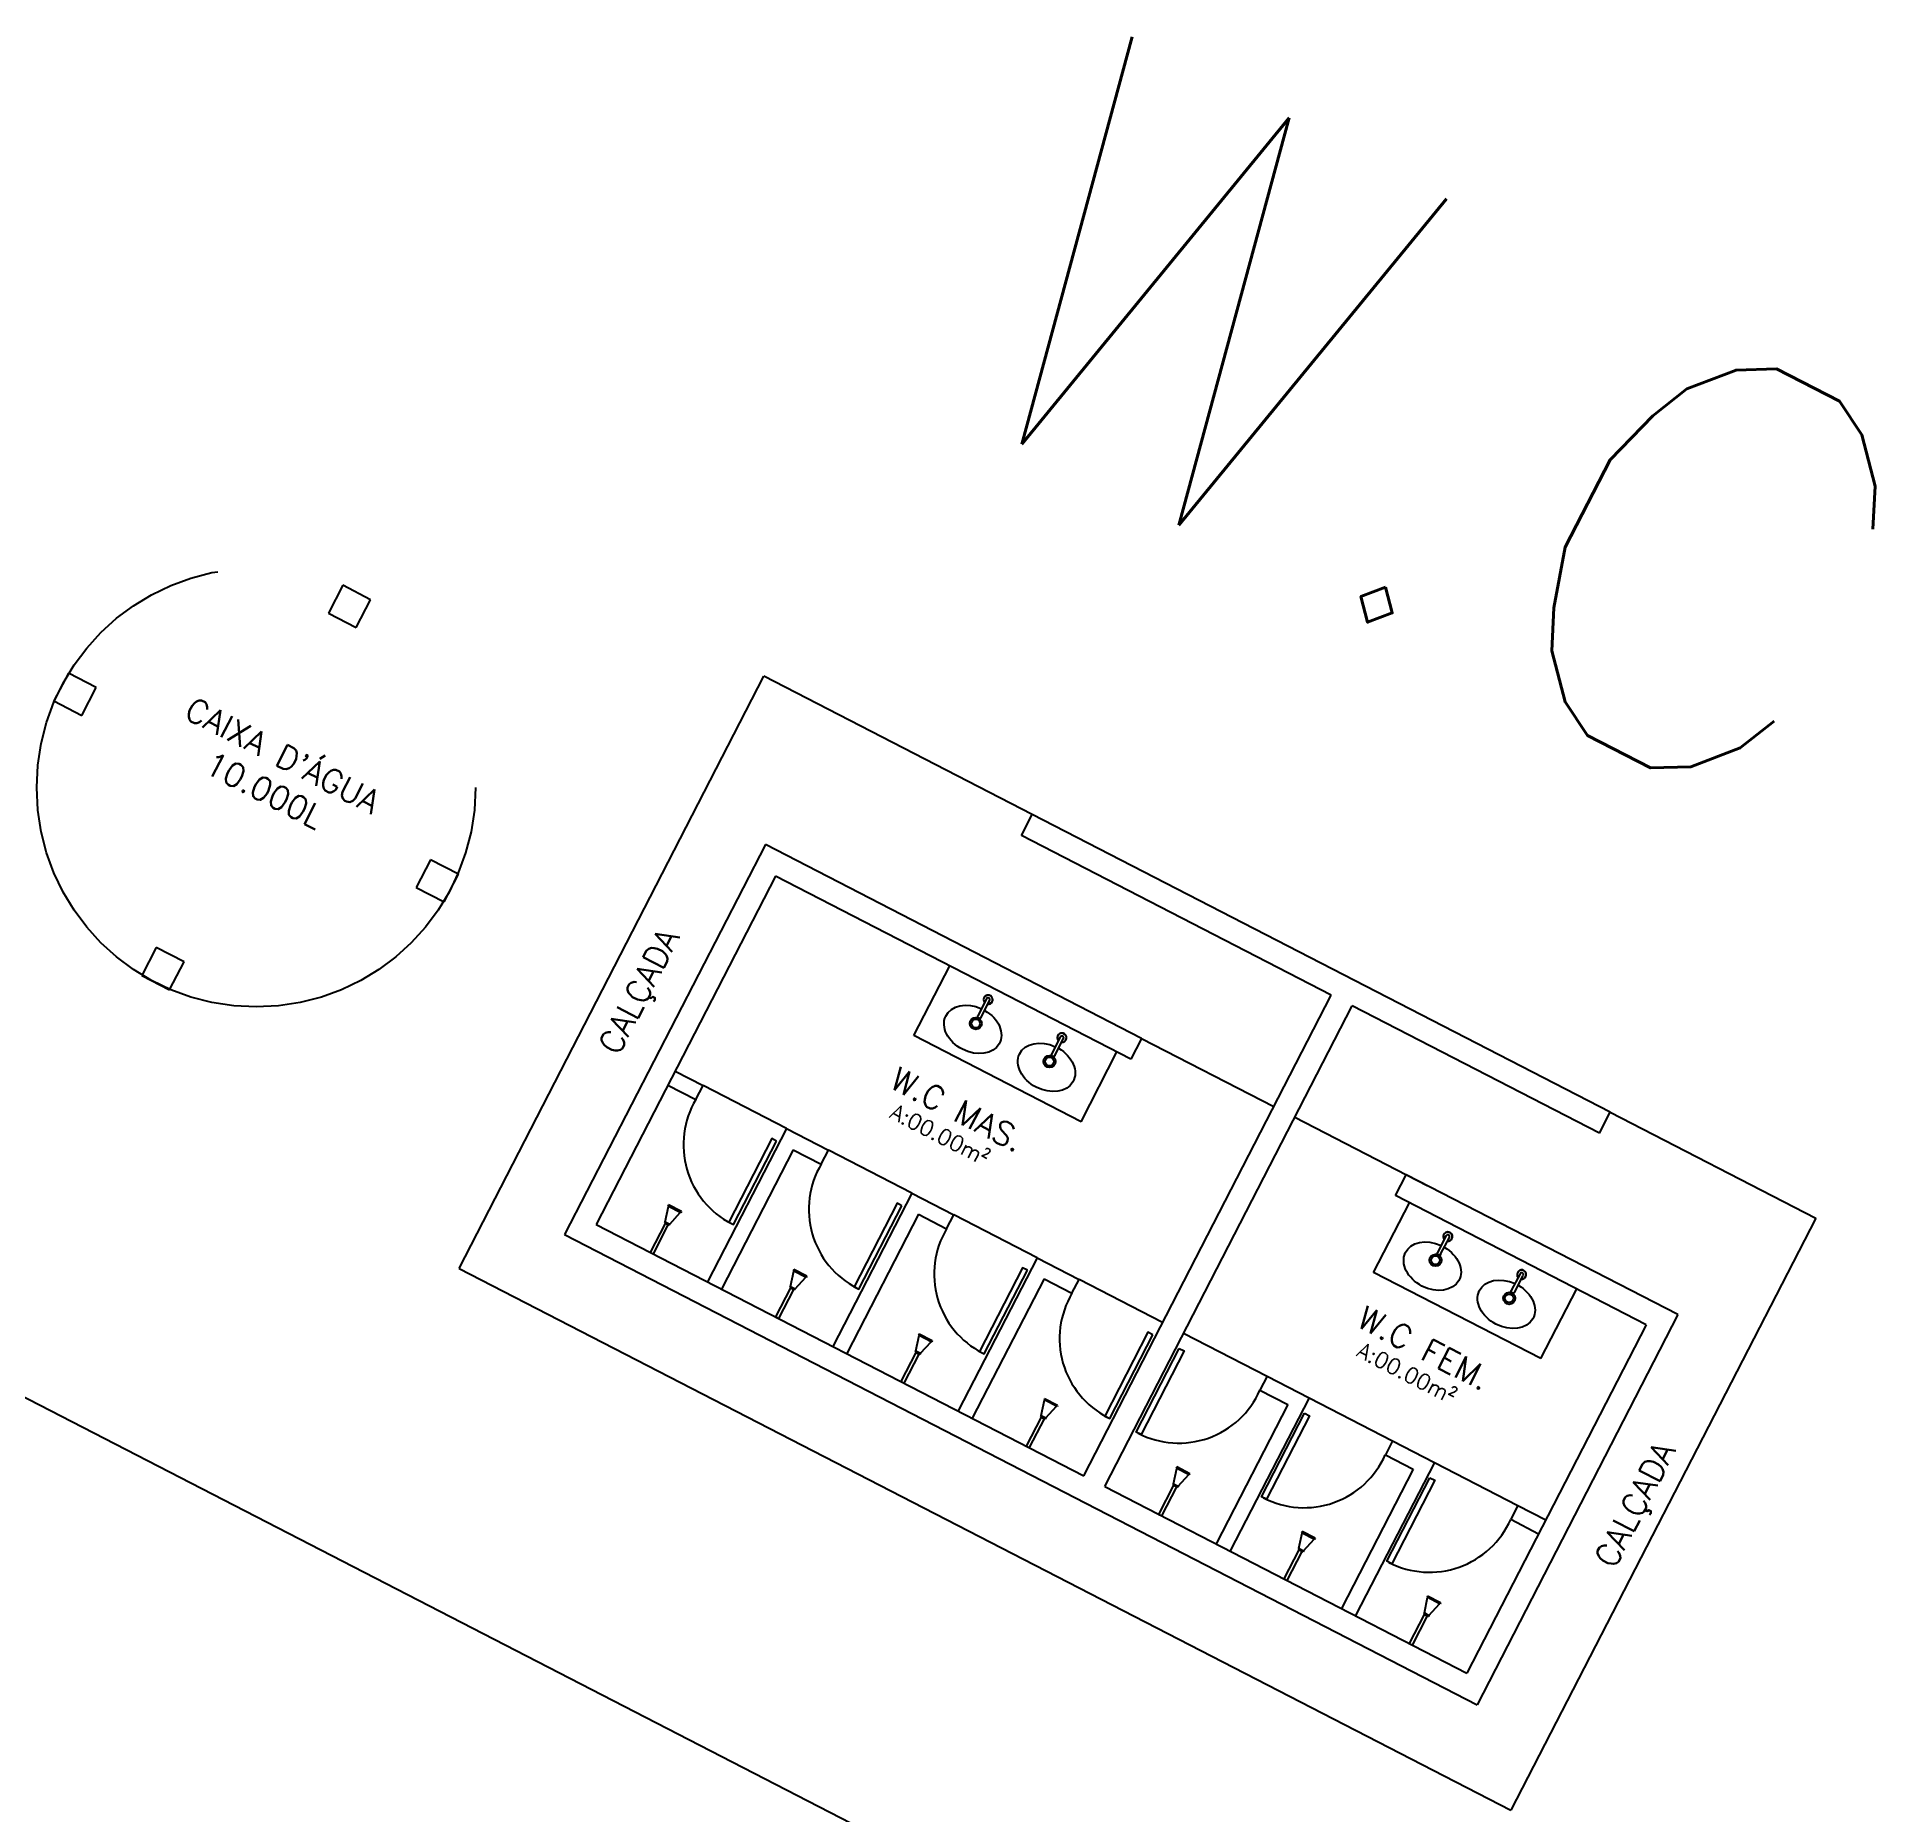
# Model space of a CAD drawing. Header units: millimetres. Extents: x 272118 to 273910, y 9581933 to 9583029.
# Drawn here: x 272738.24 to 272749.97, y 9582890.56 to 9582901.88 of the extents above; entities that cross this region are included whole.
import ezdxf

# ---------------------------------------------------------------- set-up
doc = ezdxf.new("R2010")
doc.units = ezdxf.units.MM
doc.header["$PDMODE"] = 35
doc.linetypes.add('HIDDEN', pattern=[9.525, 6.35, -3.175])
for name, color, linetype in [('ARQ-ALVENARIA', 4, 'Continuous'), ('ARQ-COTAS', 30, 'Continuous'), ('ARQ-PENA-02', 2, 'Continuous'), ('ARQ-PENA-FINA-CINZA', 8, 'Continuous'), ('ARQ-PROJ-01', 1, 'HIDDEN'), ('ARQ-PÇ-HIDROSSAN', 7, 'Continuous'), ('ARQ-TEXTO3', 3, 'Continuous'), ('TERRENO', 6, 'Continuous')]:
    doc.layers.add(name, color=color, linetype=linetype)
doc.styles.add('ROMANS', font='romans.shx')
doc.styles.add('Romans_Anot', font='romans.shx')
doc.dimstyles.new('Escala 1-1000', dxfattribs={"dimscale": 15, "dimtxt": 0.2, "dimasz": 0.15, "dimexe": 0.1, "dimexo": 0.2, "dimgap": 0.15, "dimtad": 1, "dimzin": 4, "dimdsep": 46, "dimtxsty": 'Romans_Anot', "dimblk": 'OBLIQUE', "dimcen": 0.25, "dimse1": 1, "dimse2": 1, "dimsd1": 1, "dimsd2": 1, "dimclrd": 256, "dimclre": 256, "dimclrt": 2, "dimaunit": 1, "dimadec": 3, "dimazin": 0, "dimtfac": 1, "dimtix": 1, "dimtmove": 2, "dimatfit": 3, "dimfxl": 0, "dimlwd": -1, "dimlwe": -1, "dimarcsym": 0})

msp = doc.modelspace()

# ---------------------------------------------------------------- texts
at = {"layer": 'ARQ-PENA-02', "color": 8, "style": 'ROMANS'}
for s, insert, char_height, width, attachment_point, rotation in [('\\pi-0.04474;A:00.00m²', (272743.761, 9582895.056), 0.1, 0.65338, 1, 332.7421), ('W.C FEM.', (272747.093, 9582893.514), 0.15, 1.12177, 5, 332.7421), ('\\pi-0.04474;A:00.00m²', (272746.74, 9582893.535), 0.1, 0.65338, 1, 332.7421), ('CALÇADA', (272748.456, 9582892.506), 0.15, 1.12177, 5, 62.7421)]:
    msp.add_mtext(s, dxfattribs=dict(at, insert=insert, char_height=char_height, width=width, attachment_point=attachment_point, rotation=rotation))
at = {"layer": 'ARQ-TEXTO3', "insert": (272747.184, 9582899.393), "char_height": 2.6325, "width": 6.5449, "attachment_point": 5, "rotation": 332.7421, "style": 'ROMANS'}
msp.add_mtext('W.C', dxfattribs=at)
at = {"layer": 'ARQ-TEXTO3', "color": 8, "char_height": 0.15, "attachment_point": 5, "style": 'ROMANS'}
for s, insert, width, rotation in [("CAIXA D'ÁGUA\\P10.000L", (272739.751, 9582897.184), 1.94476, 332.7421), ('CALÇADA', (272742.1, 9582895.781), 1.12177, 62.7421), ('W.C MAS.', (272744.115, 9582895.036), 1.12177, 332.7421)]:
    msp.add_mtext(s, dxfattribs=dict(at, insert=insert, width=width, rotation=rotation))

# ---------------------------------------------------------------- blocks, each defined once
blk = doc.blocks.new('*D60')
at = {"layer": 'Defpoints', "color": 0, "transparency": 16777216}
for p in [(272684.902, 9582920.64), (272773.798, 9582874.841), (272773.798, 9582874.841)]:
    blk.add_point(p, dxfattribs=at)
at = {"layer": 'ARQ-COTAS', "color": 2, "transparency": 16777216, "insert": (272729.84, 9582902.302), "char_height": 3, "attachment_point": 5, "rotation": 332.7421, "style": 'Romans_Anot'}
blk.add_mtext('100.00', dxfattribs=at)
blk = doc.blocks.new('_Oblique')
at = {"color": 0, "linetype": 'ByBlock', "lineweight": -2}
blk.add_line((-0.5, -0.5), (0.5, 0.5), dxfattribs=at)

# ---------------------------------------------------------------- dimensions: what is measured, and where the dimension line sits
at = {"layer": 'ARQ-COTAS'}
dim = msp.add_linear_dim(base=(272773.798, 9582874.841), p1=(272684.902, 9582920.64), p2=(272773.798, 9582874.841), angle=332.7421, dimstyle='Escala 1-1000', dxfattribs=at)
dim.commit()
dim.dimension.update_dxf_attribs({"geometry": '*D60', "text_midpoint": (272729.84, 9582902.302), "dimtype": 161})

# ---------------------------------------------------------------- linework, layer by layer
at = {"color": 8}
for p, q in [((272744.3, 9582895.742), (272744.245, 9582895.634)), ((272744.265, 9582895.624), (272744.32, 9582895.732)), ((272744.244, 9582895.632), (272744.243, 9582895.631)), ((272744.245, 9582895.634), (272744.244, 9582895.633)), ((272744.263, 9582895.62), (272744.264, 9582895.622)), ((272744.264, 9582895.622), (272744.265, 9582895.624)), ((272744.771, 9582895.499), (272744.716, 9582895.391)), ((272744.736, 9582895.381), (272744.792, 9582895.489)), ((272744.715, 9582895.389), (272744.714, 9582895.388)), ((272744.716, 9582895.391), (272744.715, 9582895.39)), ((272744.734, 9582895.378), (272744.735, 9582895.379)), ((272744.735, 9582895.38), (272744.736, 9582895.381))]:
    msp.add_line(p, q, dxfattribs=at)
for points in [[(272744.243, 9582895.631, 0), (272744.242, 9582895.629, 0), (272744.242, 9582895.627, 0), (272744.242, 9582895.625, 0), (272744.242, 9582895.623, 0), (272744.243, 9582895.621, 0), (272744.244, 9582895.62, 0), (272744.245, 9582895.618, 0), (272744.246, 9582895.617, 0), (272744.248, 9582895.616, 0), (272744.25, 9582895.615, 0), (272744.252, 9582895.614, 0), (272744.254, 9582895.614, 0), (272744.256, 9582895.615, 0), (272744.257, 9582895.615, 0), (272744.259, 9582895.616, 0), (272744.261, 9582895.617, 0), (272744.262, 9582895.619, 0), (272744.263, 9582895.62, 0)], [(272744.249, 9582895.619, 0), (272744.248, 9582895.62, 0), (272744.246, 9582895.621, 0), (272744.245, 9582895.623, 0), (272744.244, 9582895.624, 0), (272744.244, 9582895.626, 0), (272744.243, 9582895.628, 0), (272744.243, 9582895.63, 0), (272744.244, 9582895.632, 0), (272744.245, 9582895.634, 0)], [(272744.244, 9582895.633, 0), (272744.243, 9582895.631, 0), (272744.243, 9582895.629, 0), (272744.243, 9582895.627, 0), (272744.243, 9582895.625, 0), (272744.244, 9582895.623, 0), (272744.244, 9582895.621, 0), (272744.246, 9582895.62, 0), (272744.247, 9582895.618, 0), (272744.249, 9582895.617, 0), (272744.251, 9582895.617, 0), (272744.253, 9582895.616, 0), (272744.255, 9582895.616, 0), (272744.257, 9582895.616, 0), (272744.258, 9582895.617, 0), (272744.26, 9582895.618, 0), (272744.262, 9582895.619, 0), (272744.263, 9582895.621, 0), (272744.264, 9582895.622, 0)], [(272744.249, 9582895.617, 0), (272744.247, 9582895.618, 0), (272744.246, 9582895.62, 0), (272744.244, 9582895.621, 0), (272744.243, 9582895.623, 0), (272744.243, 9582895.625, 0), (272744.243, 9582895.627, 0), (272744.243, 9582895.629, 0), (272744.243, 9582895.63, 0)], [(272744.265, 9582895.624, 0), (272744.264, 9582895.622, 0), (272744.262, 9582895.62, 0), (272744.261, 9582895.619, 0), (272744.259, 9582895.618, 0), (272744.257, 9582895.618, 0), (272744.255, 9582895.617, 0), (272744.253, 9582895.618, 0), (272744.251, 9582895.618, 0), (272744.249, 9582895.619, 0)], [(272744.263, 9582895.62, 0), (272744.261, 9582895.619, 0), (272744.26, 9582895.618, 0), (272744.258, 9582895.617, 0), (272744.256, 9582895.616, 0), (272744.254, 9582895.616, 0), (272744.252, 9582895.616, 0), (272744.25, 9582895.617, 0), (272744.249, 9582895.617, 0)], [(272744.265, 9582895.624, 0), (272744.265, 9582895.624, 0)], [(272744.714, 9582895.388, 0), (272744.713, 9582895.386, 0), (272744.713, 9582895.384, 0), (272744.713, 9582895.382, 0), (272744.713, 9582895.38, 0), (272744.714, 9582895.379, 0), (272744.715, 9582895.377, 0), (272744.716, 9582895.375, 0), (272744.717, 9582895.374, 0), (272744.719, 9582895.373, 0), (272744.721, 9582895.372, 0), (272744.723, 9582895.372, 0), (272744.725, 9582895.372, 0), (272744.727, 9582895.372, 0), (272744.729, 9582895.373, 0), (272744.73, 9582895.373, 0), (272744.732, 9582895.375, 0), (272744.733, 9582895.376, 0), (272744.734, 9582895.378, 0)], [(272744.721, 9582895.376, 0), (272744.719, 9582895.377, 0), (272744.717, 9582895.378, 0), (272744.716, 9582895.38, 0), (272744.715, 9582895.382, 0), (272744.715, 9582895.384, 0), (272744.714, 9582895.386, 0), (272744.714, 9582895.387, 0), (272744.715, 9582895.389, 0), (272744.716, 9582895.391, 0)], [(272744.715, 9582895.39, 0), (272744.714, 9582895.388, 0), (272744.714, 9582895.386, 0), (272744.714, 9582895.384, 0), (272744.714, 9582895.382, 0), (272744.715, 9582895.38, 0), (272744.716, 9582895.379, 0), (272744.717, 9582895.377, 0), (272744.718, 9582895.376, 0), (272744.72, 9582895.375, 0), (272744.722, 9582895.374, 0), (272744.724, 9582895.373, 0), (272744.726, 9582895.373, 0), (272744.728, 9582895.374, 0), (272744.729, 9582895.374, 0), (272744.731, 9582895.375, 0), (272744.733, 9582895.376, 0), (272744.734, 9582895.378, 0), (272744.735, 9582895.38, 0)], [(272744.72, 9582895.375, 0), (272744.718, 9582895.376, 0), (272744.717, 9582895.377, 0), (272744.715, 9582895.379, 0), (272744.715, 9582895.38, 0), (272744.714, 9582895.382, 0), (272744.714, 9582895.384, 0), (272744.714, 9582895.386, 0), (272744.714, 9582895.388, 0)], [(272744.734, 9582895.377, 0), (272744.732, 9582895.376, 0), (272744.731, 9582895.375, 0), (272744.729, 9582895.374, 0), (272744.727, 9582895.373, 0), (272744.725, 9582895.373, 0), (272744.723, 9582895.373, 0), (272744.721, 9582895.374, 0), (272744.72, 9582895.375, 0)], [(272744.736, 9582895.381, 0), (272744.735, 9582895.379, 0), (272744.733, 9582895.378, 0), (272744.732, 9582895.376, 0), (272744.73, 9582895.376, 0), (272744.728, 9582895.375, 0), (272744.726, 9582895.375, 0), (272744.724, 9582895.375, 0), (272744.722, 9582895.375, 0), (272744.721, 9582895.376, 0)], [(272744.736, 9582895.381, 0), (272744.736, 9582895.381, 0)]]:
    msp.add_polyline3d(points, dxfattribs=at)
for centre, radius, start, end in [((272744.31, 9582895.737), 0.0297, 332.7421, 220.0538), ((272744.31, 9582895.737), 0.0286, 265.97, 219.1347), ((272744.31, 9582895.737), 0.0114, 332.7421, 152.7421), ((272744.31, 9582895.737), 0.0297, 265.0649, 332.7421), ((272744.781, 9582895.494), 0.0297, 332.7421, 220.0538), ((272744.781, 9582895.494), 0.0286, 265.97, 219.1347), ((272744.781, 9582895.494), 0.0114, 332.7421, 152.7421), ((272744.781, 9582895.494), 0.0297, 265.0649, 332.7421)]:
    msp.add_arc(centre, radius, start, end, dxfattribs=at)
at = {"layer": 'ARQ-ALVENARIA', "color": 8}
for p, q in [((272744.523, 9582896.785), (272744.591, 9582896.919)), ((272748.28, 9582895.018), (272744.591, 9582896.919)), ((272742.889, 9582896.727), (272741.607, 9582894.238)), ((272745.29, 9582895.49), (272742.889, 9582896.727)), ((272746.5, 9582895.766), (272744.523, 9582896.785)), ((272742.954, 9582896.525), (272741.809, 9582894.302)), ((272745.221, 9582895.357), (272742.954, 9582896.525)), ((272744.92, 9582892.699), (272746.5, 9582895.766)), ((272745.054, 9582892.631), (272746.634, 9582895.698)), ((272748.212, 9582894.885), (272746.634, 9582895.698)), ((272745.29, 9582895.49), (272745.221, 9582895.357))]:
    msp.add_line(p, q, dxfattribs=at)
at = {"layer": 'ARQ-PENA-02', "color": 8}
for p, q in [((272742.313, 9582895.28), (272742.491, 9582895.189)), ((272742.267, 9582895.191), (272742.445, 9582895.1)), ((272742.445, 9582895.1), (272742.491, 9582895.189)), ((272746.267, 9582894.986), (272747.112, 9582894.551)), ((272748.212, 9582894.885), (272748.28, 9582895.018)), ((272743.024, 9582894.914), (272742.52, 9582893.936)), ((272743.024, 9582894.914), (272743.291, 9582894.776)), ((272743.067, 9582894.779), (272742.609, 9582893.89)), ((272743.067, 9582894.779), (272743.245, 9582894.688)), ((272743.245, 9582894.688), (272743.291, 9582894.776)), ((272743.824, 9582894.502), (272743.291, 9582894.776)), ((272746.91, 9582894.487), (272746.979, 9582894.62)), ((272748.712, 9582893.727), (272746.979, 9582894.62)), ((272743.824, 9582894.502), (272743.32, 9582893.524)), ((272743.824, 9582894.502), (272744.091, 9582894.364)), ((272742.249, 9582894.319), (272742.27, 9582894.417)), ((272742.27, 9582894.427), (272742.267, 9582894.419)), ((272742.35, 9582894.376), (272742.267, 9582894.419)), ((272742.353, 9582894.384), (272742.27, 9582894.427)), ((272742.279, 9582894.304), (272742.346, 9582894.378)), ((272742.353, 9582894.384), (272742.35, 9582894.376)), ((272746.77, 9582893.996), (272746.999, 9582894.441)), ((272748.51, 9582893.662), (272746.91, 9582894.487)), ((272741.809, 9582894.302), (272744.92, 9582892.699)), ((272742.155, 9582894.124), (272742.251, 9582894.309)), ((272742.174, 9582894.114), (272742.269, 9582894.3)), ((272742.249, 9582894.319), (272742.245, 9582894.312)), ((272742.245, 9582894.312), (272742.275, 9582894.297)), ((272742.249, 9582894.319), (272742.279, 9582894.304)), ((272742.279, 9582894.304), (272742.275, 9582894.297)), ((272743.867, 9582894.367), (272743.409, 9582893.478)), ((272743.867, 9582894.367), (272744.045, 9582894.275)), ((272744.045, 9582894.275), (272744.091, 9582894.364)), ((272744.624, 9582894.089), (272744.091, 9582894.364)), ((272741.607, 9582894.238), (272747.43, 9582891.238)), ((272747.234, 9582894.231), (272747.178, 9582894.123)), ((272747.198, 9582894.112), (272747.254, 9582894.22)), ((272740.934, 9582894.022), (272747.645, 9582890.564)), ((272742.155, 9582894.124), (272742.174, 9582894.114)), ((272744.624, 9582894.089), (272744.12, 9582893.112)), ((272744.624, 9582894.089), (272744.891, 9582893.952)), ((272747.178, 9582894.123), (272747.177, 9582894.121)), ((272747.177, 9582894.121), (272747.177, 9582894.119)), ((272747.197, 9582894.109), (272747.197, 9582894.11)), ((272747.198, 9582894.111), (272747.198, 9582894.112)), ((272743.049, 9582893.907), (272743.045, 9582893.9)), ((272743.049, 9582893.907), (272743.07, 9582894.005)), ((272743.049, 9582893.907), (272743.079, 9582893.892)), ((272743.07, 9582894.014), (272743.067, 9582894.007)), ((272743.15, 9582893.964), (272743.067, 9582894.007)), ((272743.153, 9582893.972), (272743.07, 9582894.014)), ((272743.079, 9582893.892), (272743.146, 9582893.966)), ((272743.153, 9582893.972), (272743.15, 9582893.964)), ((272744.667, 9582893.955), (272744.209, 9582893.066)), ((272744.667, 9582893.955), (272744.845, 9582893.863)), ((272744.845, 9582893.863), (272744.891, 9582893.952)), ((272745.424, 9582893.677), (272744.891, 9582893.952)), ((272747.837, 9582893.447), (272746.77, 9582893.996)), ((272747.705, 9582893.988), (272747.649, 9582893.88)), ((272747.669, 9582893.869), (272747.725, 9582893.977)), ((272742.955, 9582893.712), (272743.051, 9582893.897)), ((272742.974, 9582893.702), (272743.07, 9582893.887)), ((272743.045, 9582893.9), (272743.075, 9582893.885)), ((272743.079, 9582893.892), (272743.075, 9582893.885)), ((272747.648, 9582893.878), (272747.648, 9582893.877)), ((272747.649, 9582893.88), (272747.649, 9582893.879)), ((272747.668, 9582893.866), (272747.668, 9582893.867)), ((272747.669, 9582893.868), (272747.669, 9582893.869)), ((272747.837, 9582893.447), (272748.066, 9582893.891)), ((272742.955, 9582893.712), (272742.974, 9582893.702)), ((272748.712, 9582893.727), (272747.43, 9582891.238)), ((272743.849, 9582893.495), (272743.87, 9582893.593)), ((272743.871, 9582893.602), (272743.867, 9582893.595)), ((272743.95, 9582893.552), (272743.867, 9582893.595)), ((272743.954, 9582893.559), (272743.871, 9582893.602)), ((272743.879, 9582893.48), (272743.946, 9582893.554)), ((272743.954, 9582893.559), (272743.95, 9582893.552)), ((272745.558, 9582893.609), (272746.091, 9582893.334)), ((272748.51, 9582893.662), (272747.365, 9582891.44)), ((272743.755, 9582893.3), (272743.851, 9582893.485)), ((272743.774, 9582893.29), (272743.87, 9582893.475)), ((272743.849, 9582893.495), (272743.845, 9582893.488)), ((272743.845, 9582893.488), (272743.875, 9582893.472)), ((272743.849, 9582893.495), (272743.879, 9582893.48)), ((272743.879, 9582893.48), (272743.875, 9582893.472)), ((272746.091, 9582893.334), (272746.045, 9582893.245)), ((272746.091, 9582893.334), (272746.358, 9582893.196)), ((272743.755, 9582893.3), (272743.774, 9582893.29)), ((272746.045, 9582893.245), (272746.223, 9582893.153)), ((272744.649, 9582893.083), (272744.645, 9582893.075)), ((272744.649, 9582893.083), (272744.67, 9582893.181)), ((272744.649, 9582893.083), (272744.679, 9582893.068)), ((272744.671, 9582893.19), (272744.667, 9582893.183)), ((272744.75, 9582893.14), (272744.667, 9582893.183)), ((272744.754, 9582893.147), (272744.671, 9582893.19)), ((272744.679, 9582893.068), (272744.746, 9582893.142)), ((272744.754, 9582893.147), (272744.75, 9582893.14)), ((272746.223, 9582893.153), (272745.765, 9582892.264)), ((272746.358, 9582893.196), (272745.854, 9582892.219)), ((272746.358, 9582893.196), (272746.891, 9582892.922)), ((272744.555, 9582892.887), (272744.651, 9582893.073)), ((272744.574, 9582892.878), (272744.67, 9582893.063)), ((272744.645, 9582893.075), (272744.675, 9582893.06)), ((272744.679, 9582893.068), (272744.675, 9582893.06)), ((272744.555, 9582892.887), (272744.574, 9582892.878)), ((272746.891, 9582892.922), (272746.845, 9582892.833)), ((272746.891, 9582892.922), (272747.158, 9582892.784)), ((272745.494, 9582892.648), (272745.515, 9582892.746)), ((272745.515, 9582892.755), (272745.511, 9582892.747)), ((272745.594, 9582892.705), (272745.511, 9582892.747)), ((272745.598, 9582892.712), (272745.515, 9582892.755)), ((272747.023, 9582892.741), (272746.565, 9582891.852)), ((272747.158, 9582892.784), (272746.654, 9582891.806)), ((272746.845, 9582892.833), (272747.023, 9582892.741)), ((272747.158, 9582892.784), (272747.691, 9582892.509)), ((272745.054, 9582892.631), (272747.365, 9582891.44)), ((272745.4, 9582892.452), (272745.495, 9582892.638)), ((272745.419, 9582892.443), (272745.514, 9582892.628)), ((272745.494, 9582892.648), (272745.49, 9582892.64)), ((272745.49, 9582892.64), (272745.52, 9582892.625)), ((272745.494, 9582892.648), (272745.523, 9582892.633)), ((272745.523, 9582892.633), (272745.52, 9582892.625)), ((272745.523, 9582892.633), (272745.591, 9582892.707)), ((272745.598, 9582892.712), (272745.594, 9582892.705)), ((272747.691, 9582892.509), (272747.645, 9582892.421)), ((272747.691, 9582892.509), (272747.869, 9582892.418)), ((272745.4, 9582892.452), (272745.419, 9582892.443)), ((272747.645, 9582892.421), (272747.823, 9582892.329)), ((272746.294, 9582892.236), (272746.315, 9582892.333)), ((272746.315, 9582892.343), (272746.311, 9582892.335)), ((272746.394, 9582892.292), (272746.311, 9582892.335)), ((272746.398, 9582892.3), (272746.315, 9582892.343)), ((272746.323, 9582892.22), (272746.391, 9582892.294)), ((272746.398, 9582892.3), (272746.394, 9582892.292)), ((272746.2, 9582892.04), (272746.295, 9582892.225)), ((272746.219, 9582892.03), (272746.314, 9582892.216)), ((272746.294, 9582892.236), (272746.29, 9582892.228)), ((272746.29, 9582892.228), (272746.32, 9582892.213)), ((272746.294, 9582892.236), (272746.323, 9582892.22)), ((272746.323, 9582892.22), (272746.32, 9582892.213)), ((272746.2, 9582892.04), (272746.219, 9582892.03)), ((272747.094, 9582891.823), (272747.115, 9582891.921)), ((272747.115, 9582891.93), (272747.111, 9582891.923)), ((272747.194, 9582891.88), (272747.111, 9582891.923)), ((272747.198, 9582891.888), (272747.115, 9582891.93)), ((272747, 9582891.628), (272747.095, 9582891.813)), ((272747.019, 9582891.618), (272747.114, 9582891.804)), ((272747.094, 9582891.823), (272747.09, 9582891.816)), ((272747.09, 9582891.816), (272747.12, 9582891.801)), ((272747.094, 9582891.823), (272747.123, 9582891.808)), ((272747.123, 9582891.808), (272747.12, 9582891.801)), ((272747.123, 9582891.808), (272747.191, 9582891.882)), ((272747.198, 9582891.888), (272747.194, 9582891.88)), ((272747, 9582891.628), (272747.019, 9582891.618))]:
    msp.add_line(p, q, dxfattribs=at)
for points in [[(272742.96, 9582894.834), (272742.929, 9582894.85), (272742.655, 9582894.317), (272742.686, 9582894.301)], [(272743.76, 9582894.422), (272743.729, 9582894.438), (272743.455, 9582893.905), (272743.486, 9582893.889)], [(272744.561, 9582894.01), (272744.529, 9582894.026), (272744.255, 9582893.492), (272744.286, 9582893.476)], [(272745.361, 9582893.598), (272745.329, 9582893.614), (272745.055, 9582893.08), (272745.086, 9582893.064)], [(272745.529, 9582893.511), (272745.561, 9582893.495), (272745.286, 9582892.961), (272745.255, 9582892.977)], [(272746.33, 9582893.098), (272746.361, 9582893.082), (272746.086, 9582892.549), (272746.055, 9582892.565)], [(272747.13, 9582892.686), (272747.161, 9582892.67), (272746.886, 9582892.137), (272746.855, 9582892.153)]]:
    msp.add_lwpolyline(points, close=True, dxfattribs=at)
for points in [[(272747.177, 9582894.119, 0), (272747.176, 9582894.118, 0), (272747.175, 9582894.116, 0), (272747.175, 9582894.114, 0), (272747.176, 9582894.112, 0), (272747.176, 9582894.11, 0), (272747.177, 9582894.108, 0), (272747.178, 9582894.107, 0), (272747.18, 9582894.105, 0), (272747.181, 9582894.104, 0), (272747.183, 9582894.103, 0), (272747.185, 9582894.103, 0), (272747.187, 9582894.103, 0), (272747.189, 9582894.103, 0), (272747.191, 9582894.104, 0), (272747.193, 9582894.105, 0), (272747.194, 9582894.106, 0), (272747.196, 9582894.107, 0), (272747.197, 9582894.109, 0)], [(272747.177, 9582894.121, 0), (272747.177, 9582894.119, 0), (272747.176, 9582894.117, 0), (272747.176, 9582894.115, 0), (272747.176, 9582894.114, 0), (272747.177, 9582894.112, 0), (272747.178, 9582894.11, 0), (272747.179, 9582894.108, 0), (272747.181, 9582894.107, 0), (272747.182, 9582894.106, 0), (272747.184, 9582894.105, 0), (272747.186, 9582894.105, 0), (272747.188, 9582894.105, 0), (272747.19, 9582894.105, 0), (272747.192, 9582894.106, 0), (272747.194, 9582894.106, 0), (272747.195, 9582894.108, 0), (272747.197, 9582894.109, 0), (272747.198, 9582894.111, 0)], [(272747.182, 9582894.106, 0), (272747.181, 9582894.107, 0), (272747.179, 9582894.108, 0), (272747.178, 9582894.11, 0), (272747.177, 9582894.112, 0), (272747.176, 9582894.113, 0), (272747.176, 9582894.115, 0), (272747.176, 9582894.117, 0), (272747.177, 9582894.119, 0)], [(272747.183, 9582894.107, 0), (272747.181, 9582894.108, 0), (272747.18, 9582894.11, 0), (272747.179, 9582894.111, 0), (272747.178, 9582894.113, 0), (272747.177, 9582894.115, 0), (272747.177, 9582894.117, 0), (272747.177, 9582894.119, 0), (272747.177, 9582894.121, 0), (272747.178, 9582894.123, 0)], [(272747.196, 9582894.109, 0), (272747.195, 9582894.107, 0), (272747.193, 9582894.106, 0), (272747.191, 9582894.105, 0), (272747.19, 9582894.105, 0), (272747.188, 9582894.105, 0), (272747.186, 9582894.105, 0), (272747.184, 9582894.105, 0), (272747.182, 9582894.106, 0)], [(272747.198, 9582894.112, 0), (272747.197, 9582894.11, 0), (272747.196, 9582894.109, 0), (272747.194, 9582894.108, 0), (272747.193, 9582894.107, 0), (272747.191, 9582894.106, 0), (272747.189, 9582894.106, 0), (272747.187, 9582894.106, 0), (272747.185, 9582894.107, 0), (272747.183, 9582894.107, 0)], [(272747.198, 9582894.112, 0), (272747.198, 9582894.112, 0)], [(272747.648, 9582893.877, 0), (272747.647, 9582893.875, 0), (272747.646, 9582893.873, 0), (272747.646, 9582893.871, 0), (272747.647, 9582893.869, 0), (272747.647, 9582893.867, 0), (272747.648, 9582893.865, 0), (272747.649, 9582893.864, 0), (272747.651, 9582893.863, 0), (272747.653, 9582893.862, 0), (272747.654, 9582893.861, 0), (272747.656, 9582893.86, 0), (272747.658, 9582893.86, 0), (272747.66, 9582893.861, 0), (272747.662, 9582893.861, 0), (272747.664, 9582893.862, 0), (272747.665, 9582893.863, 0), (272747.667, 9582893.865, 0), (272747.668, 9582893.866, 0)], [(272747.649, 9582893.879, 0), (272747.648, 9582893.877, 0), (272747.647, 9582893.875, 0), (272747.647, 9582893.873, 0), (272747.648, 9582893.871, 0), (272747.648, 9582893.869, 0), (272747.649, 9582893.867, 0), (272747.65, 9582893.866, 0), (272747.652, 9582893.864, 0), (272747.653, 9582893.863, 0), (272747.655, 9582893.863, 0), (272747.657, 9582893.862, 0), (272747.659, 9582893.862, 0), (272747.661, 9582893.862, 0), (272747.663, 9582893.863, 0), (272747.665, 9582893.864, 0), (272747.666, 9582893.865, 0), (272747.668, 9582893.866, 0), (272747.669, 9582893.868, 0)], [(272747.653, 9582893.863, 0), (272747.652, 9582893.864, 0), (272747.65, 9582893.866, 0), (272747.649, 9582893.867, 0), (272747.648, 9582893.869, 0), (272747.648, 9582893.871, 0), (272747.647, 9582893.873, 0), (272747.647, 9582893.875, 0), (272747.648, 9582893.876, 0)], [(272747.654, 9582893.865, 0), (272747.652, 9582893.866, 0), (272747.651, 9582893.867, 0), (272747.65, 9582893.869, 0), (272747.649, 9582893.87, 0), (272747.648, 9582893.872, 0), (272747.648, 9582893.874, 0), (272747.648, 9582893.876, 0), (272747.648, 9582893.878, 0), (272747.649, 9582893.88, 0)], [(272747.667, 9582893.866, 0), (272747.666, 9582893.865, 0), (272747.664, 9582893.863, 0), (272747.663, 9582893.863, 0), (272747.661, 9582893.862, 0), (272747.659, 9582893.862, 0), (272747.657, 9582893.862, 0), (272747.655, 9582893.863, 0), (272747.653, 9582893.863, 0)], [(272747.669, 9582893.869, 0), (272747.668, 9582893.868, 0), (272747.667, 9582893.866, 0), (272747.665, 9582893.865, 0), (272747.664, 9582893.864, 0), (272747.662, 9582893.864, 0), (272747.66, 9582893.863, 0), (272747.658, 9582893.863, 0), (272747.656, 9582893.864, 0), (272747.654, 9582893.865, 0)], [(272747.669, 9582893.869, 0), (272747.669, 9582893.869, 0)]]:
    msp.add_polyline3d(points, dxfattribs=at)
for centre, radius in [((272747.165, 9582894.074), 0.0384), ((272747.165, 9582894.074), 0.0274), ((272747.636, 9582893.831), 0.0384), ((272747.636, 9582893.831), 0.0274)]:
    msp.add_circle(centre, radius, dxfattribs=at)
for centre, radius, start, end in [((272742.932, 9582894.811), 0.566, 149.3004, 242.7421), ((272743.732, 9582894.399), 0.566, 149.3004, 242.7421), ((272744.532, 9582893.986), 0.566, 149.3004, 242.7421), ((272747.244, 9582894.225), 0.0297, 332.7421, 220.0538), ((272747.244, 9582894.225), 0.0286, 265.97, 219.1347), ((272747.244, 9582894.225), 0.0114, 332.7421, 152.7421), ((272747.244, 9582894.225), 0.0297, 265.0649, 332.7421), ((272747.715, 9582893.983), 0.0297, 332.7421, 220.0538), ((272747.715, 9582893.983), 0.0286, 265.97, 219.1347), ((272747.715, 9582893.983), 0.0114, 332.7421, 152.7421), ((272747.715, 9582893.983), 0.0297, 265.0649, 332.7421), ((272745.332, 9582893.574), 0.566, 149.3004, 242.7421), ((272745.527, 9582893.473), 0.566, 242.7421, 336.1837), ((272746.327, 9582893.061), 0.566, 242.7421, 336.1837), ((272747.127, 9582892.649), 0.566, 242.7421, 336.1837)]:
    msp.add_arc(centre, radius, start, end, dxfattribs=at)
at = {"layer": 'ARQ-PENA-02', "color": 8, "extrusion": (0, 0, -1)}
for centre in [(272747.145, 9582894.036), (272747.617, 9582893.793)]:
    msp.add_ellipse(centre, major_axis=(0.171, -0.088), ratio=0.742857, start_param=4.775358, end_param=10.940424, dxfattribs=at)
at = {"layer": 'ARQ-PENA-FINA-CINZA', "color": 8}
for p, q in [((272740.934, 9582894.022), (272742.88, 9582897.8)), ((272744.591, 9582896.919), (272742.88, 9582897.8)), ((272745.29, 9582895.49), (272746.134, 9582895.055)), ((272743.024, 9582894.914), (272742.491, 9582895.189)), ((272748.28, 9582895.018), (272749.592, 9582894.342)), ((272749.592, 9582894.342), (272747.645, 9582890.564))]:
    msp.add_line(p, q, dxfattribs=at)
at = {"layer": 'ARQ-PROJ-01', "color": 8}
for points in [[(272740.1, 9582898.203), (272740.278, 9582898.111), (272740.369, 9582898.289), (272740.192, 9582898.381)], [(272738.349, 9582897.643), (272738.527, 9582897.551), (272738.618, 9582897.729), (272738.441, 9582897.821)], [(272740.66, 9582896.452), (272740.838, 9582896.36), (272740.93, 9582896.538), (272740.752, 9582896.63)], [(272738.909, 9582895.892), (272739.087, 9582895.8), (272739.179, 9582895.978), (272739.001, 9582896.07)]]:
    msp.add_lwpolyline(points, close=True, dxfattribs=at)
msp.add_circle((272739.639, 9582897.09), 1.4, dxfattribs=at)
at = {"layer": 'ARQ-PÇ-HIDROSSAN', "color": 8}
for p, q in [((272743.836, 9582895.508), (272744.065, 9582895.952)), ((272744.903, 9582894.958), (272743.836, 9582895.508)), ((272744.903, 9582894.958), (272745.132, 9582895.403))]:
    msp.add_line(p, q, dxfattribs=at)
at = {"layer": 'ARQ-PÇ-HIDROSSAN', "color": 8, "ltscale": 0.03}
for centre, radius in [((272744.231, 9582895.585), 0.0384), ((272744.231, 9582895.585), 0.0274), ((272744.702, 9582895.342), 0.0384), ((272744.702, 9582895.342), 0.0274)]:
    msp.add_circle(centre, radius, dxfattribs=at)
at = {"layer": 'ARQ-PÇ-HIDROSSAN', "color": 8, "ltscale": 0.03, "extrusion": (0, 0, -1)}
for centre in [(272744.212, 9582895.547), (272744.683, 9582895.305)]:
    msp.add_ellipse(centre, major_axis=(0.171, -0.088), ratio=0.742857, start_param=4.775358, end_param=10.940424, dxfattribs=at)
at = {"layer": 'TERRENO'}
msp.add_line((272684.902, 9582920.64), (272773.798, 9582874.841), dxfattribs=at)

msp.set_redraw_order([(e.dxf.handle, doc.entitydb.next_handle()) for e in msp.query("TEXT MTEXT ATTDEF DIMENSION ARC_DIMENSION")])  # texts and dimensions are drawn at this point

doc.saveas('drawing.dxf')
